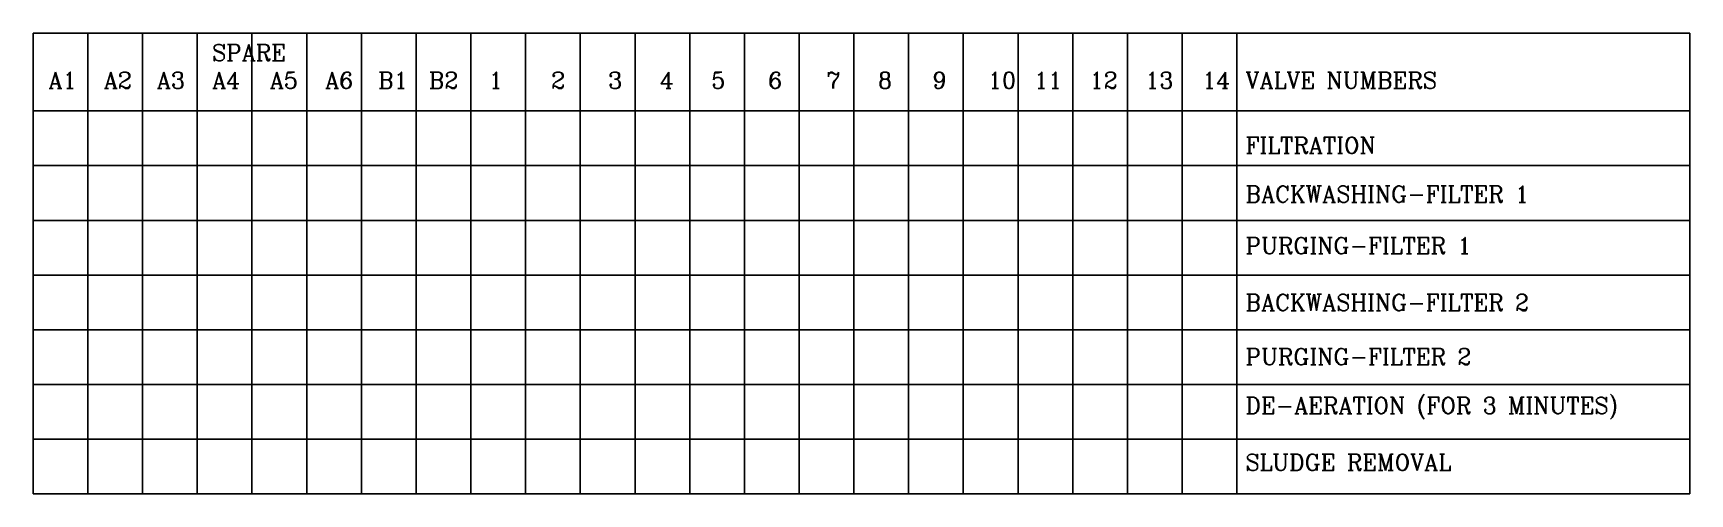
# Model space of a CAD drawing. Extents: x 3065113 to 6433189, y 628544 to 1322066.
# Drawn here: x 3239323 to 3269602, y 644508 to 652930 of the extents above; entities that cross this region are included whole.
import ezdxf

# ---------------------------------------------------------------- set-up
doc = ezdxf.new("R2010")
doc.units = 0
doc.header["$LTSCALE"] = 700
doc.header["$MEASUREMENT"] = 0
doc.layers.add('WALLS', color=7, linetype='CONTINUOUS')
doc.layers.add('WAT-TXT', color=8, linetype='CONTINUOUS')
doc.styles.add('ROMANC', font='ROMANC', dxfattribs={"height": 0.2})

msp = doc.modelspace()

# ---------------------------------------------------------------- texts
at = {"layer": 'WAT-TXT', "color": 7, "style": 'ROMANC'}
for s, p in [('SPARE', (3242594, 652423)), ('A1', (3239602, 651918)), ('A2', (3240613, 651918)), ('A3', (3241583, 651918)), ('A4', (3242594, 651918)), ('A5', (3243648, 651918)), ('A6', (3244660, 651918)), ('B1', (3245629, 651918)), ('B2', (3246556, 651918)), ('1', (3247650, 651918)), ('2', (3248791, 651918)), ('3', (3249832, 651918)), ('4', (3250774, 651918)), ('5', (3251716, 651918)), ('6', (3252757, 651918)), ('7', (3253822, 651918)), ('8', (3254764, 651918)), ('9', (3255756, 651918)), ('10', (3256772, 651918)), ('11', (3257615, 651918)), ('12', (3258631, 651918)), ('13', (3259647, 651918)), ('14', (3260688, 651918)), ('VALVE NUMBERS', (3261481, 651918)), ('FILTRATION', (3261481, 650729)), ('BACKWASHING-FILTER 1', (3261481, 649837)), ('PURGING-FILTER 1', (3261481, 648896)), ('BACKWASHING-FILTER 2', (3261481, 647856)), ('PURGING-FILTER 2', (3261481, 646865)), ('DE-AERATION (FOR 3 MINUTES)', (3261481, 645973)), ('SLUDGE REMOVAL', (3261481, 644933))]:
    msp.add_text(s, height=300, dxfattribs=at).set_placement(p)

# ---------------------------------------------------------------- linework, layer by layer
at = {"layer": 'WALLS'}
for p, q in [((3239323, 644508), (3239323, 652930)), ((3239323, 652930), (3269602, 652930)), ((3240323, 644508), (3240323, 652930)), ((3241323, 644508), (3241323, 652930)), ((3242323, 644508), (3242323, 652930)), ((3243323, 644508), (3243323, 652930)), ((3244323, 644508), (3244323, 652930)), ((3245323, 644508), (3245323, 652930)), ((3246323, 644508), (3246323, 652930)), ((3247323, 644508), (3247323, 652930)), ((3248323, 644508), (3248323, 652930)), ((3249323, 644508), (3249323, 652930)), ((3250323, 644508), (3250323, 652930)), ((3251323, 644508), (3251323, 652930)), ((3252323, 644508), (3252323, 652930)), ((3253323, 644508), (3253323, 652930)), ((3254323, 644508), (3254323, 652930)), ((3255323, 644508), (3255323, 652930)), ((3256323, 644508), (3256323, 652930)), ((3257323, 644508), (3257323, 652930)), ((3258323, 644508), (3258323, 652930)), ((3259323, 644508), (3259323, 652930)), ((3260323, 644508), (3260323, 652930)), ((3261323, 644508), (3261323, 652930)), ((3269602, 644508), (3269602, 652930)), ((3239323, 651508), (3269602, 651508)), ((3239323, 650508), (3269602, 650508)), ((3239323, 649508), (3269602, 649508)), ((3239323, 648508), (3269602, 648508)), ((3239323, 647508), (3269602, 647508)), ((3239323, 646508), (3269602, 646508)), ((3239323, 645508), (3269602, 645508)), ((3239323, 644508), (3269602, 644508))]:
    msp.add_line(p, q, dxfattribs=at)

msp.set_redraw_order([(e.dxf.handle, doc.entitydb.next_handle()) for e in msp.query("TEXT MTEXT ATTDEF DIMENSION ARC_DIMENSION")])  # texts and dimensions are drawn at this point

doc.saveas('drawing.dxf')
